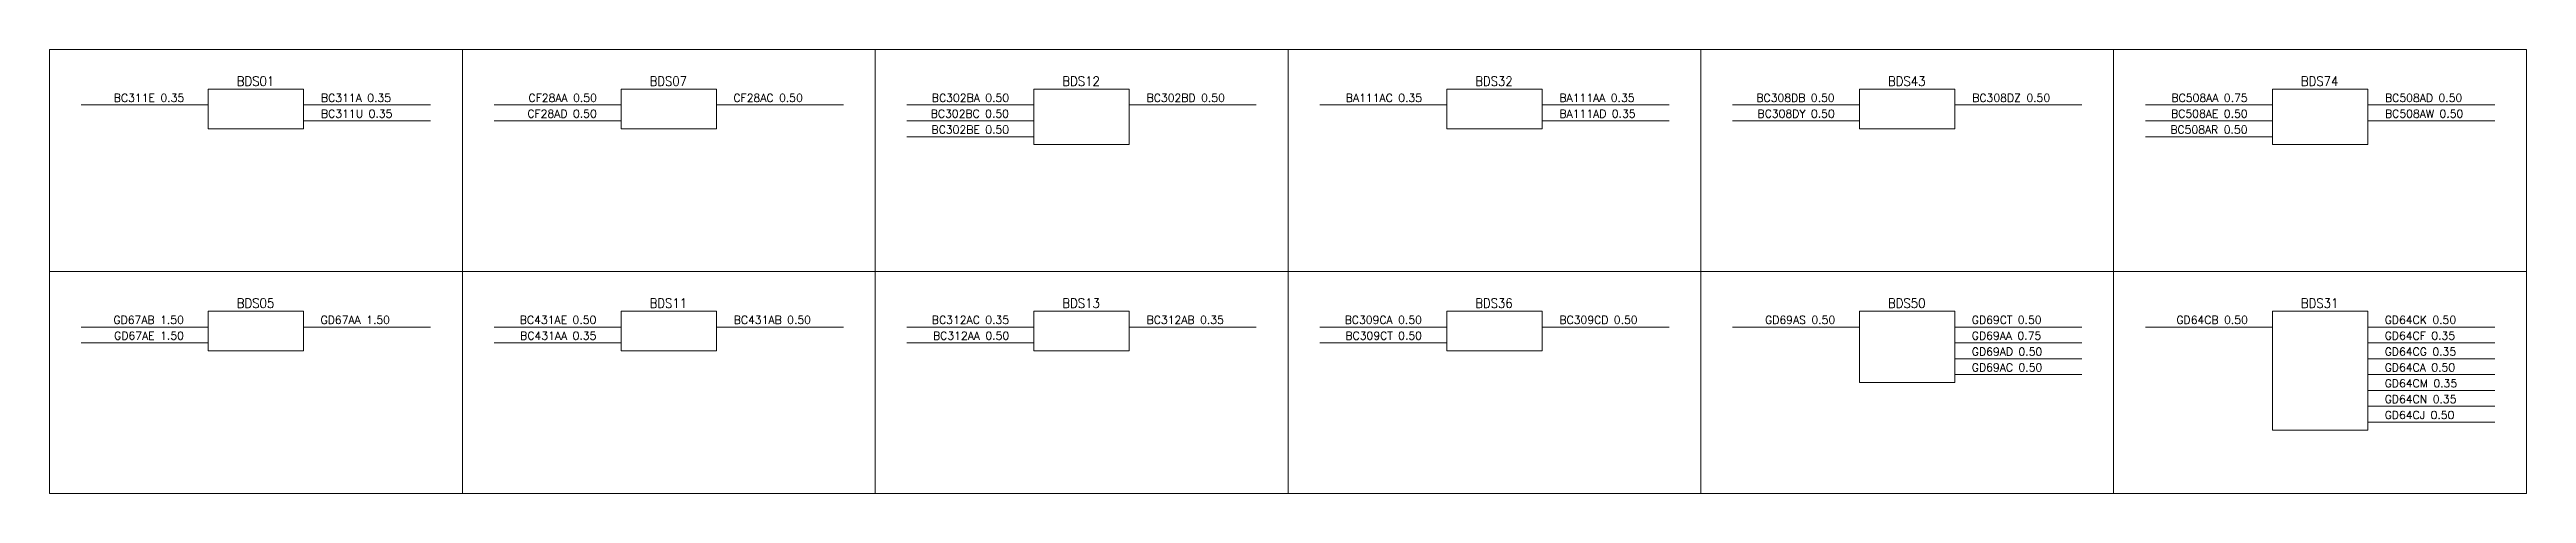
# Model space of a CAD drawing. Header units: inches. Extents: x 47316 to 59086, y 3141 to 11743.
# Drawn here: x 51417 to 52197, y 5351 to 5491 of the extents above; entities that cross this region are included whole.
import ezdxf

# ---------------------------------------------------------------- set-up
doc = ezdxf.new("R2010")
doc.units = ezdxf.units.IN
doc.header["$MEASUREMENT"] = 0
doc.styles.get("Standard").update_dxf_attribs({"font": ''})
doc.styles.get('Standard').set_extended_font_data('SimSun')

msp = doc.modelspace()

# ---------------------------------------------------------------- texts
at = {"color": 7, "linetype": 'Continuous', "lineweight": 15, "attachment_point": 1}
for s, insert, char_height, width in [('\\Fromans.shx;\\W1.0000000000;\\T1.0000000000;\\o\\lBC311E 0.35 ', (51437.53, 5477.21), 2.5, 27.7381), ('\\Fromans.shx;\\W0.9000000000;\\T1.0000000000;\\o\\lBDS01', (51476.24, 5482.71), 3, 13.1143), ('\\Fromans.shx;\\W1.0000000000;\\T1.0000000000;\\o\\lBC311A 0.35 ', (51502.76, 5477.21), 2.5, 27.619), ('\\Fromans.shx;\\W1.0000000000;\\T1.0000000000;\\o\\lCF28AA 0.50 ', (51568.12, 5477.21), 2.5, 27.0238), ('\\Fromans.shx;\\W0.9000000000;\\T1.0000000000;\\o\\lBDS07', (51606.24, 5482.71), 3, 13.1143), ('\\Fromans.shx;\\W1.0000000000;\\T1.0000000000;\\o\\lCF28AC 0.50 ', (51632.64, 5477.21), 2.5, 27.381), ('\\Fromans.shx;\\W1.0000000000;\\T1.0000000000;\\o\\lBC302BA 0.50 ', (51695.14, 5477.21), 2.5, 30.119), ('\\Fromans.shx;\\W0.9000000000;\\T1.0000000000;\\o\\lBDS12', (51736.24, 5482.71), 3, 13.1143), ('\\Fromans.shx;\\W1.0000000000;\\T1.0000000000;\\o\\lBC302BD 0.50 ', (51762.76, 5477.21), 2.5, 30.4762), ('\\Fromans.shx;\\W1.0000000000;\\T1.0000000000;\\o\\lBA111AC 0.35 ', (51825.5, 5477.21), 2.5, 29.7619), ('\\Fromans.shx;\\W0.9000000000;\\T1.0000000000;\\o\\lBDS32', (51866.24, 5482.71), 3, 13.1143), ('\\Fromans.shx;\\W1.0000000000;\\T1.0000000000;\\o\\lBA111AA 0.35 ', (51892.76, 5477.21), 2.5, 29.4048), ('\\Fromans.shx;\\W1.0000000000;\\T1.0000000000;\\o\\lBC308DB 0.50 ', (51954.79, 5477.21), 2.5, 30.4762), ('\\Fromans.shx;\\W0.9000000000;\\T1.0000000000;\\o\\lBDS43', (51996.24, 5482.71), 3, 13.1143), ('\\Fromans.shx;\\W1.0000000000;\\T1.0000000000;\\o\\lBC308DZ 0.50 ', (52022.76, 5477.21), 2.5, 30.3571), ('\\Fromans.shx;\\W1.0000000000;\\T1.0000000000;\\o\\lBC508AA 0.75 ', (52085.5, 5477.21), 2.5, 29.7619), ('\\Fromans.shx;\\W0.9000000000;\\T1.0000000000;\\o\\lBDS74', (52126.24, 5482.71), 3, 13.1143), ('\\Fromans.shx;\\W1.0000000000;\\T1.0000000000;\\o\\lBC508AD 0.50 ', (52152.76, 5477.21), 2.5, 30.119), ('\\Fromans.shx;\\W1.0000000000;\\T1.0000000000;\\o\\lBC311U 0.35 ', (51502.76, 5472.21), 2.5, 28.0952), ('\\Fromans.shx;\\W1.0000000000;\\T1.0000000000;\\o\\lCF28AD 0.50 ', (51567.76, 5472.21), 2.5, 27.381), ('\\Fromans.shx;\\W1.0000000000;\\T1.0000000000;\\o\\lBC302BC 0.50 ', (51694.79, 5472.21), 2.5, 30.4762), ('\\Fromans.shx;\\W1.0000000000;\\T1.0000000000;\\o\\lBA111AD 0.35 ', (51892.76, 5472.21), 2.5, 29.7619), ('\\Fromans.shx;\\W1.0000000000;\\T1.0000000000;\\o\\lBC308DY 0.50 ', (51955.14, 5472.21), 2.5, 30.119), ('\\Fromans.shx;\\W1.0000000000;\\T1.0000000000;\\o\\lBC508AE 0.50 ', (52085.38, 5472.21), 2.5, 29.881), ('\\Fromans.shx;\\W1.0000000000;\\T1.0000000000;\\o\\lBC508AW 0.50 ', (52152.76, 5472.21), 2.5, 30.4762), ('\\Fromans.shx;\\W1.0000000000;\\T1.0000000000;\\o\\lBC302BE 0.50 ', (51695.03, 5467.21), 2.5, 30.2381), ('\\Fromans.shx;\\W1.0000000000;\\T1.0000000000;\\o\\lBC508AR 0.50 ', (52085.14, 5467.21), 2.5, 30.119), ('\\Fromans.shx;\\W1.0000000000;\\T1.0000000000;\\o\\lGD67AB 1.50 ', (51437.41, 5407.21), 2.5, 27.7381), ('\\Fromans.shx;\\W0.9000000000;\\T1.0000000000;\\o\\lBDS05', (51476.24, 5412.71), 3, 13.1143), ('\\Fromans.shx;\\W1.0000000000;\\T1.0000000000;\\o\\lGD67AA 1.50 ', (51502.64, 5407.21), 2.5, 27.381), ('\\Fromans.shx;\\W1.0000000000;\\T1.0000000000;\\o\\lBC431AE 0.50 ', (51565.38, 5407.21), 2.5, 29.881), ('\\Fromans.shx;\\W0.9000000000;\\T1.0000000000;\\o\\lBDS11', (51606.24, 5412.71), 3, 13.1143), ('\\Fromans.shx;\\W1.0000000000;\\T1.0000000000;\\o\\lBC431AB 0.50 ', (51632.76, 5407.21), 2.5, 30.119), ('\\Fromans.shx;\\W1.0000000000;\\T1.0000000000;\\o\\lBC312AC 0.35 ', (51695.14, 5407.21), 2.5, 30.119), ('\\Fromans.shx;\\W0.9000000000;\\T1.0000000000;\\o\\lBDS13', (51736.24, 5412.71), 3, 13.1143), ('\\Fromans.shx;\\W1.0000000000;\\T1.0000000000;\\o\\lBC312AB 0.35 ', (51762.76, 5407.21), 2.5, 30.119), ('\\Fromans.shx;\\W1.0000000000;\\T1.0000000000;\\o\\lBC309CA 0.50 ', (51825.14, 5407.21), 2.5, 30.119), ('\\Fromans.shx;\\W0.9000000000;\\T1.0000000000;\\o\\lBDS36', (51866.24, 5412.71), 3, 13.1143), ('\\Fromans.shx;\\W1.0000000000;\\T1.0000000000;\\o\\lBC309CD 0.50 ', (51892.76, 5407.21), 2.5, 30.4762), ('\\Fromans.shx;\\W1.0000000000;\\T1.0000000000;\\o\\lGD69AS 0.50 ', (51957.53, 5407.21), 2.5, 27.619), ('\\Fromans.shx;\\W0.9000000000;\\T1.0000000000;\\o\\lBDS50', (51996.24, 5412.71), 3, 13.1143), ('\\Fromans.shx;\\W1.0000000000;\\T1.0000000000;\\o\\lGD69CT 0.50 ', (52022.64, 5407.21), 2.5, 27.5), ('\\Fromans.shx;\\W1.0000000000;\\T1.0000000000;\\o\\lGD64CB 0.50 ', (52087.05, 5407.21), 2.5, 28.0952), ('\\Fromans.shx;\\W0.9000000000;\\T1.0000000000;\\o\\lBDS31', (52126.24, 5412.71), 3, 13.1143), ('\\Fromans.shx;\\W1.0000000000;\\T1.0000000000;\\o\\lGD64CK 0.50 ', (52152.64, 5407.21), 2.5, 28.0952), ('\\Fromans.shx;\\W1.0000000000;\\T1.0000000000;\\o\\lGD67AE 1.50 ', (51437.64, 5402.21), 2.5, 27.5), ('\\Fromans.shx;\\W1.0000000000;\\T1.0000000000;\\o\\lBC431AA 0.35 ', (51565.5, 5402.21), 2.5, 29.7619), ('\\Fromans.shx;\\W1.0000000000;\\T1.0000000000;\\o\\lBC312AA 0.50 ', (51695.5, 5402.21), 2.5, 29.7619), ('\\Fromans.shx;\\W1.0000000000;\\T1.0000000000;\\o\\lBC309CT 0.50 ', (51825.38, 5402.21), 2.5, 29.881), ('\\Fromans.shx;\\W1.0000000000;\\T1.0000000000;\\o\\lGD69AA 0.75 ', (52022.64, 5402.21), 2.5, 27.381), ('\\Fromans.shx;\\W1.0000000000;\\T1.0000000000;\\o\\lGD64CF 0.35 ', (52152.64, 5402.21), 2.5, 27.7381), ('\\Fromans.shx;\\W1.0000000000;\\T1.0000000000;\\o\\lGD69AD 0.50 ', (52022.64, 5397.21), 2.5, 27.7381), ('\\Fromans.shx;\\W1.0000000000;\\T1.0000000000;\\o\\lGD69AC 0.50 ', (52022.64, 5392.21), 2.5, 27.7381), ('\\Fromans.shx;\\W1.0000000000;\\T1.0000000000;\\o\\lGD64CG 0.35 ', (52152.64, 5397.21), 2.5, 28.0952), ('\\Fromans.shx;\\W1.0000000000;\\T1.0000000000;\\o\\lGD64CA 0.50 ', (52152.64, 5392.21), 2.5, 27.7381), ('\\Fromans.shx;\\W1.0000000000;\\T1.0000000000;\\o\\lGD64CM 0.35 ', (52152.64, 5387.21), 2.5, 28.4524), ('\\Fromans.shx;\\W1.0000000000;\\T1.0000000000;\\o\\lGD64CN 0.35 ', (52152.64, 5382.21), 2.5, 28.2143), ('\\Fromans.shx;\\W1.0000000000;\\T1.0000000000;\\o\\lGD64CJ 0.50 ', (52152.64, 5377.21), 2.5, 27.5)]:
    msp.add_mtext(s, dxfattribs=dict(at, insert=insert, char_height=char_height, width=width))

# ---------------------------------------------------------------- linework, layer by layer
at = {"color": 7, "linetype": 'Continuous', "lineweight": 15}
for p, q in [((51427.29, 5473.71), (51467.29, 5473.71)), ((51497.29, 5473.71), (51537.29, 5473.71)), ((51497.29, 5468.71), (51537.29, 5468.71)), ((51557.29, 5473.71), (51597.29, 5473.71)), ((51557.29, 5468.71), (51597.29, 5468.71)), ((51627.29, 5473.71), (51667.29, 5473.71)), ((51687.29, 5473.71), (51727.29, 5473.71)), ((51687.29, 5468.71), (51727.29, 5468.71)), ((51757.29, 5473.71), (51797.29, 5473.71)), ((51817.29, 5473.71), (51857.29, 5473.71)), ((51887.29, 5473.71), (51927.29, 5473.71)), ((51887.29, 5468.71), (51927.29, 5468.71)), ((51947.29, 5473.71), (51987.29, 5473.71)), ((51947.29, 5468.71), (51987.29, 5468.71)), ((52017.29, 5473.71), (52057.29, 5473.71)), ((52077.29, 5473.71), (52117.29, 5473.71)), ((52077.29, 5468.71), (52117.29, 5468.71)), ((52147.29, 5473.71), (52187.29, 5473.71)), ((52147.29, 5468.71), (52187.29, 5468.71)), ((51687.29, 5463.71), (51727.29, 5463.71)), ((52077.29, 5463.71), (52117.29, 5463.71)), ((51427.29, 5403.71), (51467.29, 5403.71)), ((51427.29, 5398.71), (51467.29, 5398.71)), ((51497.29, 5403.71), (51537.29, 5403.71)), ((51557.29, 5403.71), (51597.29, 5403.71)), ((51557.29, 5398.71), (51597.29, 5398.71)), ((51627.29, 5403.71), (51667.29, 5403.71)), ((51687.29, 5403.71), (51727.29, 5403.71)), ((51687.29, 5398.71), (51727.29, 5398.71)), ((51757.29, 5403.71), (51797.29, 5403.71)), ((51817.29, 5403.71), (51857.29, 5403.71)), ((51817.29, 5398.71), (51857.29, 5398.71)), ((51887.29, 5403.71), (51927.29, 5403.71)), ((51947.29, 5403.71), (51987.29, 5403.71)), ((52017.29, 5403.71), (52057.29, 5403.71)), ((52017.29, 5398.71), (52057.29, 5398.71)), ((52077.29, 5403.71), (52117.29, 5403.71)), ((52147.29, 5403.71), (52187.29, 5403.71)), ((52147.29, 5398.71), (52187.29, 5398.71)), ((52017.29, 5393.71), (52057.29, 5393.71)), ((52147.29, 5393.71), (52187.29, 5393.71)), ((52017.29, 5388.71), (52057.29, 5388.71)), ((52147.29, 5388.71), (52187.29, 5388.71)), ((52147.29, 5383.71), (52187.29, 5383.71)), ((52147.29, 5378.71), (52187.29, 5378.71)), ((52147.29, 5373.71), (52187.29, 5373.71))]:
    msp.add_line(p, q, dxfattribs=at)
for points in [[(51417.29, 5491.21), (51417.29, 5421.21), (51547.29, 5421.21), (51547.29, 5491.21)], [(51417.29, 5491.21), (51417.29, 5421.21), (51547.29, 5421.21), (51547.29, 5491.21)], [(51547.29, 5491.21), (51547.29, 5421.21), (51677.29, 5421.21), (51677.29, 5491.21)], [(51677.29, 5491.21), (51677.29, 5421.21), (51807.29, 5421.21), (51807.29, 5491.21)], [(51807.29, 5491.21), (51807.29, 5421.21), (51937.29, 5421.21), (51937.29, 5491.21)], [(51937.29, 5491.21), (51937.29, 5421.21), (52067.29, 5421.21), (52067.29, 5491.21)], [(52067.29, 5491.21), (52067.29, 5421.21), (52197.29, 5421.21), (52197.29, 5491.21)], [(51467.29, 5478.71), (51467.29, 5466.21), (51497.29, 5466.21), (51497.29, 5478.71)], [(51597.29, 5478.71), (51597.29, 5466.21), (51627.29, 5466.21), (51627.29, 5478.71)], [(51727.29, 5478.71), (51727.29, 5461.21), (51757.29, 5461.21), (51757.29, 5478.71)], [(51857.29, 5478.71), (51857.29, 5466.21), (51887.29, 5466.21), (51887.29, 5478.71)], [(51987.29, 5478.71), (51987.29, 5466.21), (52017.29, 5466.21), (52017.29, 5478.71)], [(52117.29, 5478.71), (52117.29, 5461.21), (52147.29, 5461.21), (52147.29, 5478.71)], [(51417.29, 5421.21), (51417.29, 5351.21), (51547.29, 5351.21), (51547.29, 5421.21)], [(51547.29, 5421.21), (51547.29, 5351.21), (51677.29, 5351.21), (51677.29, 5421.21)], [(51677.29, 5421.21), (51677.29, 5351.21), (51807.29, 5351.21), (51807.29, 5421.21)], [(51807.29, 5421.21), (51807.29, 5351.21), (51937.29, 5351.21), (51937.29, 5421.21)], [(51937.29, 5421.21), (51937.29, 5351.21), (52067.29, 5351.21), (52067.29, 5421.21)], [(52067.29, 5421.21), (52067.29, 5351.21), (52197.29, 5351.21), (52197.29, 5421.21)], [(51467.29, 5408.71), (51467.29, 5396.21), (51497.29, 5396.21), (51497.29, 5408.71)], [(51597.29, 5408.71), (51597.29, 5396.21), (51627.29, 5396.21), (51627.29, 5408.71)], [(51727.29, 5408.71), (51727.29, 5396.21), (51757.29, 5396.21), (51757.29, 5408.71)], [(51857.29, 5408.71), (51857.29, 5396.21), (51887.29, 5396.21), (51887.29, 5408.71)], [(51987.29, 5408.71), (51987.29, 5386.21), (52017.29, 5386.21), (52017.29, 5408.71)], [(52117.29, 5408.71), (52117.29, 5371.21), (52147.29, 5371.21), (52147.29, 5408.71)]]:
    msp.add_lwpolyline(points, close=True, dxfattribs=at)

msp.set_redraw_order([(e.dxf.handle, doc.entitydb.next_handle()) for e in msp.query("TEXT MTEXT ATTDEF DIMENSION ARC_DIMENSION")])  # texts and dimensions are drawn at this point

doc.saveas('drawing.dxf')
